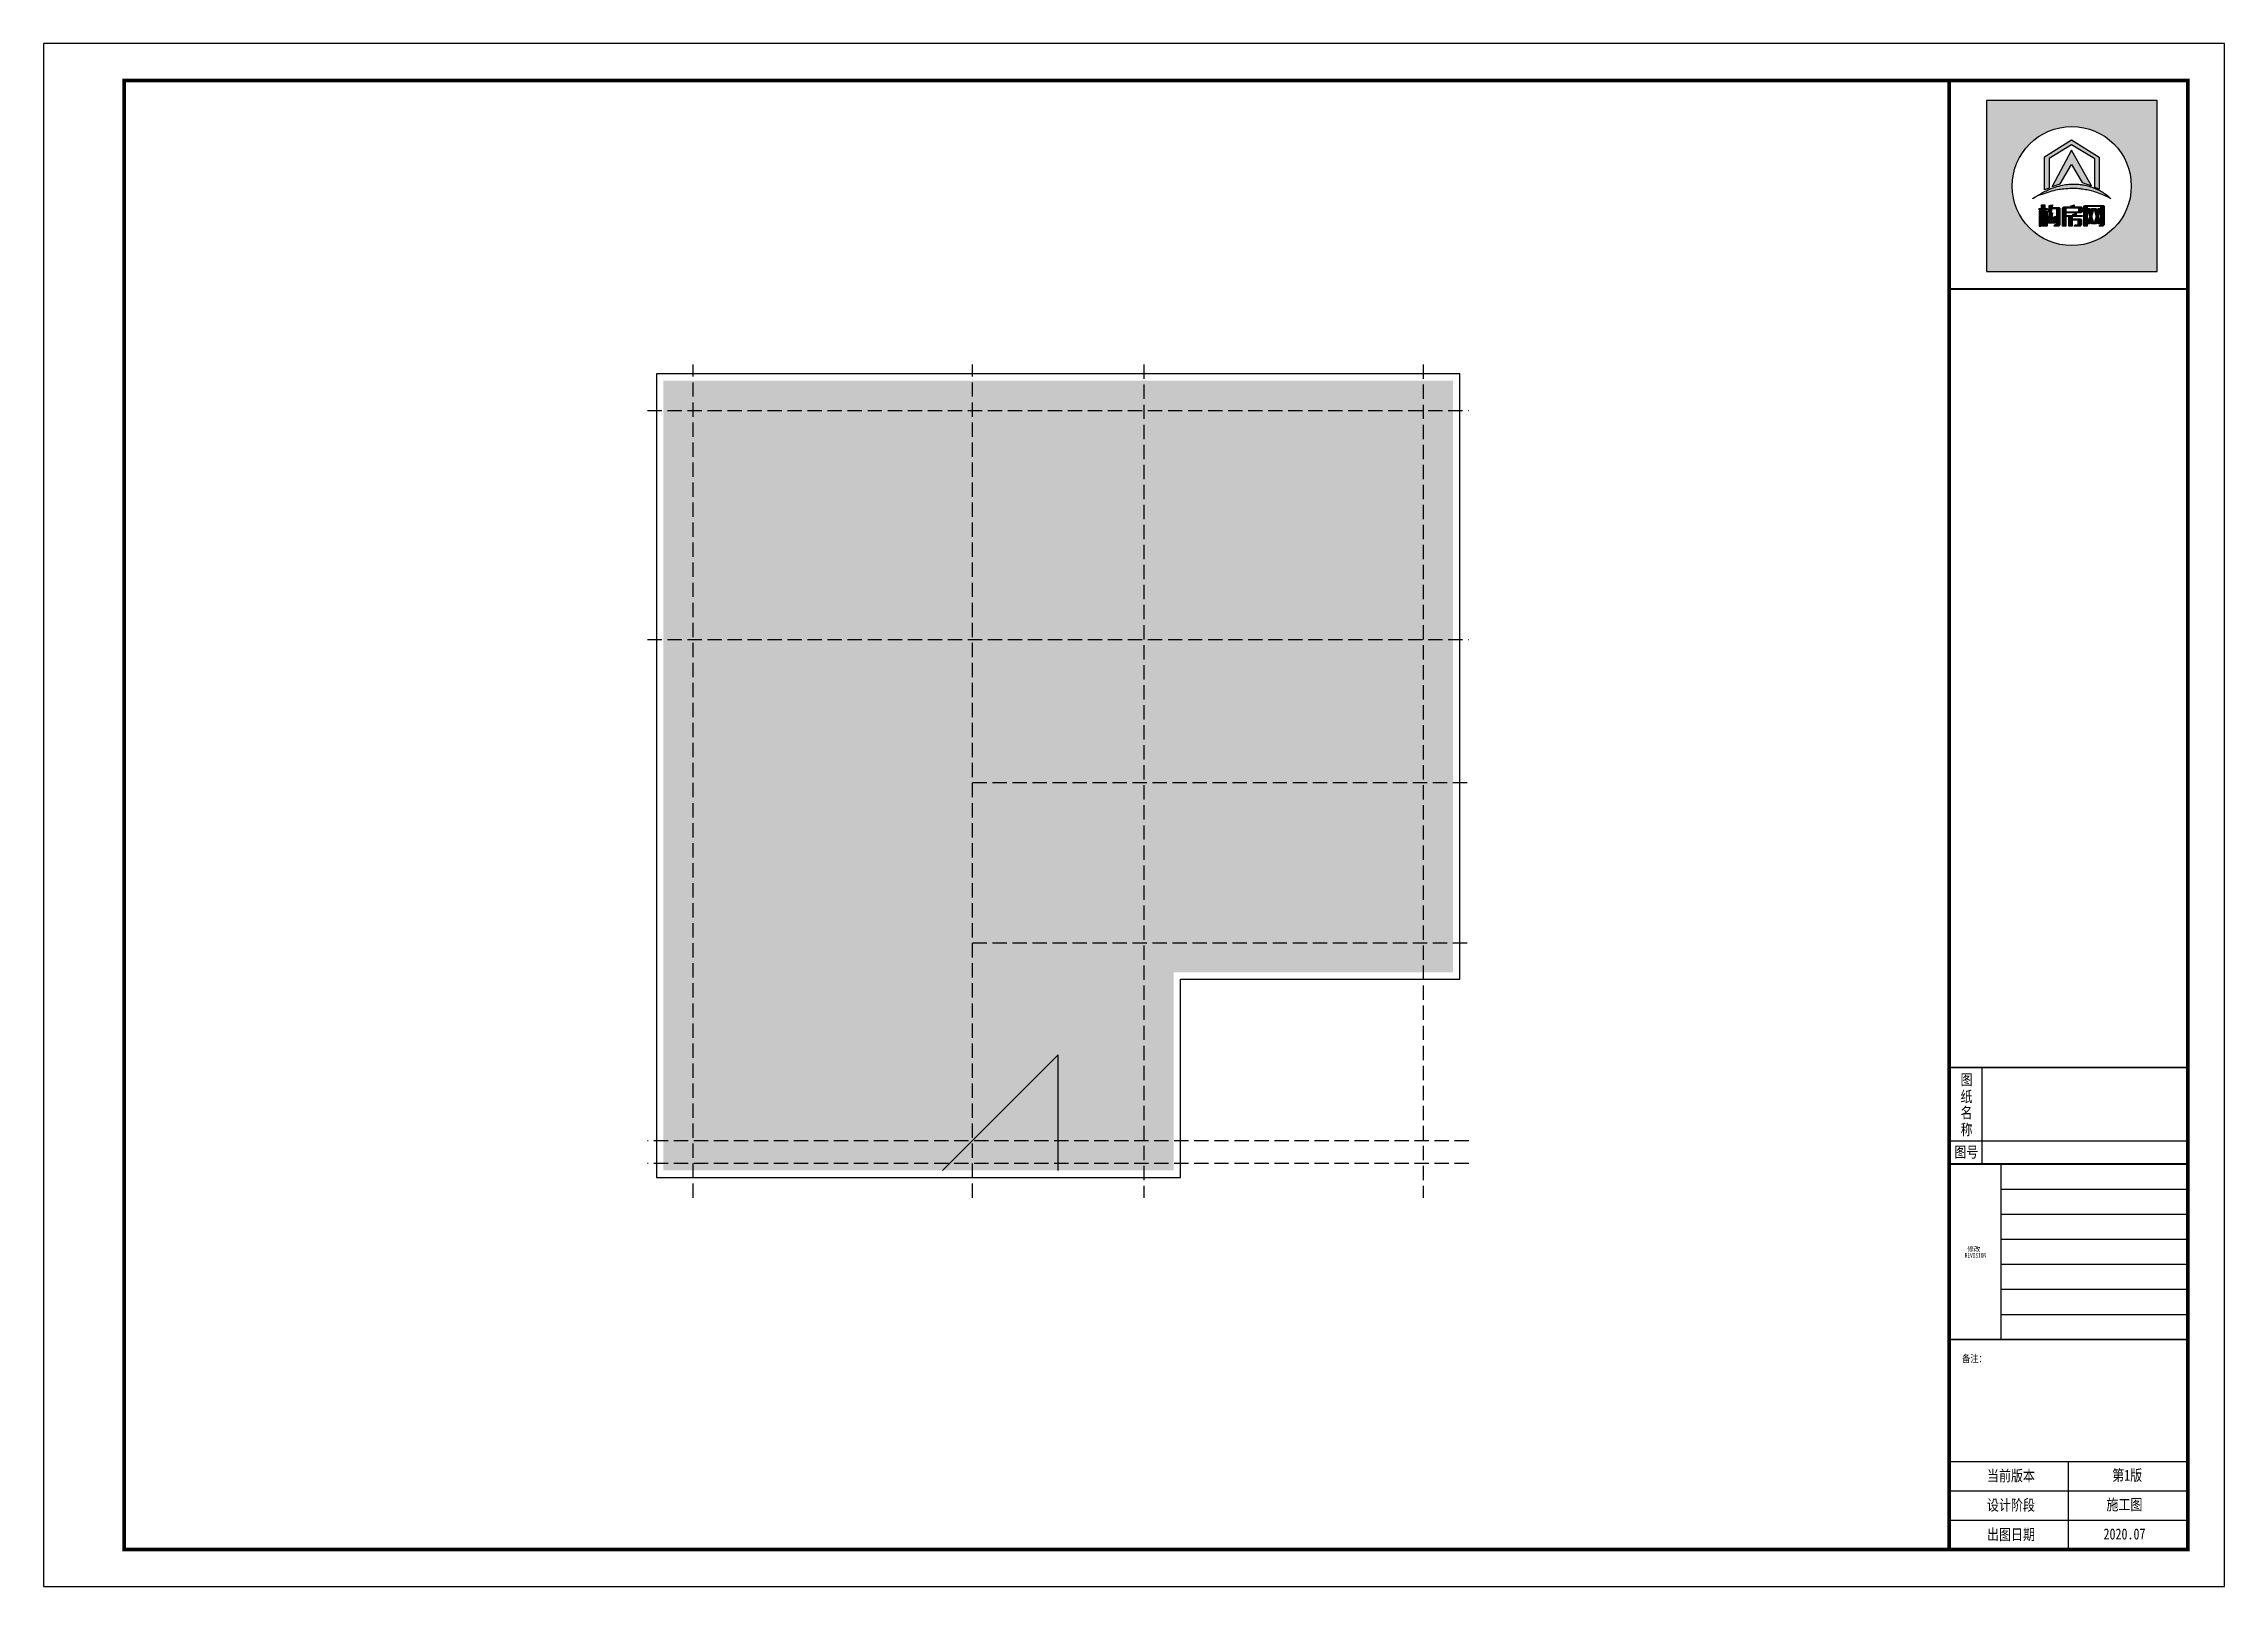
# Model space of a CAD drawing. Header units: millimetres. Extents: x -807114 to 146922, y -468455 to -61603.
# Drawn here: x -263762 to -225640, y -238672 to -211718 of the extents above; entities that cross this region are included whole.
import ezdxf
from ezdxf.enums import TextEntityAlignment as Align

# ---------------------------------------------------------------- set-up
doc = ezdxf.new("R2010")
doc.units = ezdxf.units.MM
doc.header["$LTSCALE"] = 1000
doc.linetypes.add('DASH', pattern=[0.35, 0.25, -0.1])
for name, color, linetype in [('PUB_TEXT', 3, 'Continuous'), ('PUB_TITLE', 4, 'Continuous'), ('建-屋顶', 4, 'Continuous'), ('建-轴', 1, 'Continuous')]:
    doc.layers.add(name, color=color, linetype=linetype)
doc.styles.add('ZDBOX', font='simsun.ttc', dxfattribs={"width": 0.7})
doc.styles.add('宋体', font='simsun.ttc', dxfattribs={"width": 0.8})

msp = doc.modelspace()

# ---------------------------------------------------------------- texts
at = {"style": 'ZDBOX', "width": 0.8}
for s, height, p in [('图', 192.5, (-230147.6, -229821.9)), ('纸', 192.5, (-230147.6, -230112.3)), ('称', 192.5, (-230147.6, -230688.1)), ('名', 192.5, (-230147.6, -230392.9)), ('图号', 192.53, (-230151.5, -231085.2)), ('备注：', 128.35, (-230010.4, -234688.8))]:
    msp.add_text(s, height=height, dxfattribs=at).set_placement(p, align=Align.MIDDLE)
for s, p in [('当前版本', (-229791.1, -236835)), ('第1版', (-227602.6, -236826.2)), ('设计阶段', (-229791.1, -237348.4)), ('施工图', (-227703.2, -237339.6)), ('出图日期', (-229791.1, -237861.8)), ('2020.07', (-227753.4, -237853))]:
    msp.add_text(s, height=192.53, dxfattribs=at).set_placement(p)
at = {"layer": 'PUB_TEXT', "color": 8, "style": '宋体', "width": 0.7}
msp.add_text('REVISION', height=81.59, dxfattribs=at).set_placement((-230179.1, -232953.6), align=Align.BOTTOM_LEFT)
at = {"layer": 'PUB_TEXT', "color": 8, "style": '宋体'}
msp.add_text('修改', height=81.59, dxfattribs=at).set_placement((-230134.6, -232819.7))

# ---------------------------------------------------------------- blocks, each defined once
blk = doc.blocks.new('sadasfafa')
h = blk.add_hatch(color=252)
h.dxf.hatch_style = 1
h.paths.add_polyline_path([(1853311, -2488040), (1853311, -2490368), (1855639, -2490368), (1855639, -2488040)])
h.paths.add_polyline_path([(1855286, -2489204, 1), (1853664, -2489204, 1)], flags=16)
edge = h.paths.add_edge_path(flags=0)
edge.add_spline(control_points=[(1853945, -2489376), (1853935, -2489385), (1854022, -2489327), (1854064, -2489324), (1854178, -2489280), (1854273, -2489257), (1854375, -2489242), (1854470, -2489236), (1854555, -2489239), (1854630, -2489250), (1854700, -2489259), (1854781, -2489280), (1854854, -2489303), (1854917, -2489335), (1854967, -2489354), (1854993, -2489368), (1855014, -2489382), (1854982, -2489354), (1854965, -2489332), (1854910, -2489297), (1854854, -2489260), (1854784, -2489234), (1854713, -2489206), (1854640, -2489189), (1854569, -2489179), (1854497, -2489176), (1854414, -2489178), (1854321, -2489198), (1854229, -2489222), (1854147, -2489257), (1854080, -2489292), (1854021, -2489325), (1853977, -2489352), (1853953, -2489369), (1853945, -2489376)], knot_values=[0, 0, 0, 0, 114.670179, 423.637006, 763.89867, 1083.683754, 1343.405239, 1688.07646, 1952.326814, 2113.699055, 2375.693807, 2595.188681, 2872.839541, 3068.155951, 3238.592156, 3348.056762, 3361.095167, 3431.805845, 3527.265261, 3733.200323, 3952.805082, 4160.23278, 4398.128766, 4650.488133, 4837.16968, 5050.428326, 5308.684497, 5588.159898, 5913.430939, 6163.12325, 6398.139207, 6601.625078, 6772.549769, 6871.149972, 6871.149972, 6871.149972, 6871.149972], degree=3, periodic=1)
h.paths.add_polyline_path([(1854530, -2489580), (1854534, -2489580), (1854534, -2489603), (1854618, -2489603), (1854618, -2489621), (1854481, -2489621), (1854481, -2489650), (1854589, -2489650), (1854599, -2489656), (1854606, -2489666), (1854606, -2489733), (1854600, -2489742), (1854590, -2489750), (1854506, -2489750), (1854514, -2489740), (1854518, -2489731), (1854552, -2489731), (1854558, -2489728), (1854560, -2489721), (1854560, -2489675), (1854558, -2489670), (1854553, -2489667), (1854481, -2489667), (1854481, -2489750), (1854436, -2489750), (1854436, -2489626), (1854433, -2489621), (1854406, -2489621), (1854406, -2489603), (1854488, -2489603), (1854488, -2489590)], flags=0)
h.paths.add_polyline_path([(1854486, -2489468), (1854506, -2489461), (1854506, -2489485), (1854510, -2489489), (1854601, -2489489), (1854609, -2489494), (1854615, -2489502), (1854615, -2489556), (1854607, -2489564), (1854599, -2489569), (1854401, -2489569), (1854394, -2489573), (1854394, -2489750), (1854349, -2489750), (1854349, -2489504), (1854355, -2489495), (1854367, -2489489), (1854462, -2489489), (1854462, -2489474)], flags=0)
h.paths.add_polyline_path([(1854394, -2489554), (1854394, -2489512), (1854404, -2489506), (1854562, -2489506), (1854570, -2489513), (1854570, -2489554)], flags=0)
h.paths.add_polyline_path([(1854214, -2489569), (1854203, -2489632), (1854193, -2489683), (1854194, -2489689), (1854218, -2489689), (1854220, -2489683), (1854214, -2489633), (1854254, -2489614), (1854263, -2489686), (1854263, -2489700), (1854255, -2489709), (1854159, -2489709), (1854150, -2489702), (1854148, -2489692), (1854173, -2489569)], flags=0)
h.paths.add_polyline_path([(1854187, -2489466), (1854213, -2489458), (1854207, -2489496), (1854296, -2489496), (1854305, -2489498), (1854312, -2489505), (1854314, -2489513), (1854314, -2489733), (1854310, -2489741), (1854301, -2489750), (1854231, -2489750), (1854238, -2489741), (1854243, -2489730), (1854261, -2489730), (1854268, -2489727), (1854270, -2489720), (1854270, -2489531), (1854270, -2489526), (1854267, -2489521), (1854260, -2489516), (1854202, -2489516), (1854201, -2489534), (1854196, -2489558), (1854150, -2489558), (1854159, -2489535), (1854165, -2489504), (1854167, -2489471)], flags=0)
h.paths.add_polyline_path([(1854140, -2489544), (1854140, -2489750), (1854114, -2489750), (1854114, -2489544)], flags=0)
h.paths.add_polyline_path([(1854056, -2489544), (1854053, -2489750), (1854031, -2489750), (1854031, -2489544)], flags=0)
h.paths.add_polyline_path([(1854107, -2489459), (1854107, -2489508), (1854139, -2489508), (1854139, -2489527), (1854107, -2489527), (1854107, -2489750), (1854062, -2489750), (1854062, -2489527), (1854029, -2489527), (1854029, -2489508), (1854062, -2489508), (1854062, -2489459)], flags=0)
h.paths.add_polyline_path([(1854209, -2489211), (1854471, -2488714), (1854743, -2489200), (1854618, -2489155), (1854470, -2488913), (1854318, -2489172)], flags=0)
h.paths.add_polyline_path([(1854102, -2488808), (1854470, -2488575), (1854848, -2488810), (1854848, -2489247), (1854790, -2489223), (1854790, -2488832), (1854471, -2488643), (1854168, -2488829), (1854168, -2489231), (1854102, -2489257)], flags=0)
h.paths.add_polyline_path([(1854685, -2489750), (1854641, -2489750), (1854641, -2489488), (1854641, -2489484), (1854646, -2489475), (1854656, -2489467), (1854898, -2489467), (1854907, -2489471), (1854916, -2489478), (1854916, -2489731), (1854908, -2489743), (1854902, -2489750), (1854847, -2489750), (1854858, -2489732), (1854866, -2489731), (1854869, -2489724), (1854869, -2489718), (1854867, -2489718), (1854836, -2489718), (1854826, -2489684), (1854814, -2489718), (1854746, -2489718), (1854736, -2489684), (1854722, -2489718), (1854689, -2489718), (1854689, -2489709), (1854691, -2489709), (1854720, -2489621), (1854685, -2489512)], flags=0)
h.paths.add_polyline_path([(1854779, -2489518), (1854809, -2489621), (1854781, -2489709), (1854777, -2489709), (1854750, -2489621), (1854775, -2489518)], flags=0)
h = blk.add_hatch(color=7)
h.dxf.hatch_style = 1
h.paths.add_polyline_path([(1854102, -2489257), (1854168, -2489231), (1854168, -2488829), (1854471, -2488643), (1854790, -2488832), (1854790, -2489223), (1854848, -2489247), (1854848, -2488810), (1854470, -2488575), (1854102, -2488808)])
h = blk.add_hatch(color=7)
h.dxf.hatch_style = 1
h.paths.add_polyline_path([(1854318, -2489172), (1854470, -2488913), (1854618, -2489155), (1854743, -2489200), (1854471, -2488714), (1854209, -2489211)])
h = blk.add_hatch(color=7)
h.dxf.hatch_style = 1
edge = h.paths.add_edge_path()
edge.add_spline(control_points=[(1853945, -2489376), (1853953, -2489369), (1853977, -2489352), (1854021, -2489325), (1854080, -2489292), (1854147, -2489257), (1854229, -2489222), (1854321, -2489198), (1854414, -2489178), (1854497, -2489176), (1854569, -2489179), (1854640, -2489189), (1854713, -2489206), (1854784, -2489234), (1854854, -2489260), (1854910, -2489297), (1854965, -2489332), (1854982, -2489354), (1855014, -2489382), (1854993, -2489368), (1854967, -2489354), (1854917, -2489335), (1854854, -2489303), (1854781, -2489280), (1854700, -2489259), (1854630, -2489250), (1854555, -2489239), (1854470, -2489236), (1854375, -2489242), (1854273, -2489257), (1854178, -2489280), (1854064, -2489324), (1854022, -2489327), (1853935, -2489385), (1853945, -2489376)], knot_values=[0, 0, 0, 0, 98.600203, 269.524894, 473.010766, 708.026723, 957.719033, 1282.990074, 1562.465475, 1820.721647, 2033.980292, 2220.661839, 2473.021206, 2710.917192, 2918.34489, 3137.949649, 3343.884711, 3439.344127, 3510.054805, 3523.09321, 3632.557816, 3802.994021, 3998.310431, 4275.961291, 4495.456165, 4757.450917, 4918.823158, 5183.073513, 5527.744733, 5787.466218, 6107.251302, 6447.512966, 6756.479793, 6871.149972, 6871.149972, 6871.149972, 6871.149972], degree=3, periodic=1)
h = blk.add_hatch(color=7)
h.dxf.hatch_style = 1
h.paths.add_polyline_path([(1854062, -2489459), (1854062, -2489508), (1854029, -2489508), (1854029, -2489527), (1854062, -2489527), (1854062, -2489750), (1854107, -2489750), (1854107, -2489527), (1854139, -2489527), (1854139, -2489508), (1854107, -2489508), (1854107, -2489459)])
h = blk.add_hatch(color=7)
h.dxf.hatch_style = 1
h.paths.add_polyline_path([(1854031, -2489544), (1854031, -2489750), (1854053, -2489750), (1854056, -2489544)])
h = blk.add_hatch(color=7)
h.dxf.hatch_style = 1
h.paths.add_polyline_path([(1854114, -2489544), (1854114, -2489750), (1854140, -2489750), (1854140, -2489544)])
h = blk.add_hatch(color=7)
h.dxf.hatch_style = 1
h.paths.add_polyline_path([(1854167, -2489471), (1854165, -2489504), (1854159, -2489535), (1854150, -2489558), (1854196, -2489558), (1854201, -2489534), (1854202, -2489516), (1854260, -2489516), (1854267, -2489521), (1854270, -2489526), (1854270, -2489531), (1854270, -2489720), (1854268, -2489727), (1854261, -2489730), (1854243, -2489730), (1854238, -2489741), (1854231, -2489750), (1854301, -2489750), (1854310, -2489741), (1854314, -2489733), (1854314, -2489513), (1854312, -2489505), (1854305, -2489498), (1854296, -2489496), (1854207, -2489496), (1854213, -2489458), (1854187, -2489466)])
h = blk.add_hatch(color=7)
h.dxf.hatch_style = 1
h.paths.add_polyline_path([(1854462, -2489474), (1854462, -2489489), (1854367, -2489489), (1854355, -2489495), (1854349, -2489504), (1854349, -2489750), (1854394, -2489750), (1854394, -2489573), (1854401, -2489569), (1854599, -2489569), (1854607, -2489564), (1854615, -2489556), (1854615, -2489502), (1854609, -2489494), (1854601, -2489489), (1854510, -2489489), (1854506, -2489485), (1854506, -2489461), (1854486, -2489468)])
h.paths.add_polyline_path([(1854394, -2489554), (1854394, -2489512), (1854404, -2489506), (1854562, -2489506), (1854570, -2489513), (1854570, -2489554)], flags=16)
h = blk.add_hatch(color=7)
h.dxf.hatch_style = 1
h.paths.add_polyline_path([(1854685, -2489512), (1854685, -2489493), (1854693, -2489483), (1854862, -2489483), (1854869, -2489491), (1854869, -2489724), (1854866, -2489731), (1854858, -2489732), (1854847, -2489750), (1854902, -2489750), (1854908, -2489743), (1854916, -2489731), (1854916, -2489478), (1854907, -2489471), (1854898, -2489467), (1854656, -2489467), (1854646, -2489475), (1854641, -2489484), (1854641, -2489488), (1854641, -2489750), (1854685, -2489750)])
h = blk.add_hatch(color=7)
h.dxf.hatch_style = 1
h.paths.add_polyline_path([(1854866, -2489709), (1854840, -2489621), (1854866, -2489512), (1854836, -2489512), (1854824, -2489558), (1854808, -2489512), (1854745, -2489512), (1854734, -2489557), (1854719, -2489512), (1854689, -2489512), (1854720, -2489621), (1854691, -2489709), (1854689, -2489709), (1854689, -2489710), (1854689, -2489718), (1854722, -2489718), (1854736, -2489684), (1854746, -2489718), (1854814, -2489718), (1854826, -2489684), (1854836, -2489718), (1854867, -2489718), (1854867, -2489709)])
h.paths.add_polyline_path([(1854779, -2489518), (1854809, -2489621), (1854781, -2489709), (1854777, -2489709), (1854750, -2489621), (1854775, -2489518)], flags=16)
h = blk.add_hatch(color=7)
h.dxf.hatch_style = 1
h.paths.add_polyline_path([(1854173, -2489569), (1854148, -2489692), (1854150, -2489702), (1854159, -2489709), (1854255, -2489709), (1854263, -2489700), (1854263, -2489686), (1854254, -2489614), (1854214, -2489633), (1854220, -2489683), (1854218, -2489689), (1854194, -2489689), (1854193, -2489683), (1854203, -2489632), (1854214, -2489569)])
h = blk.add_hatch(color=7)
h.dxf.hatch_style = 1
h.paths.add_polyline_path([(1854488, -2489590), (1854488, -2489603), (1854406, -2489603), (1854406, -2489621), (1854433, -2489621), (1854436, -2489626), (1854436, -2489750), (1854481, -2489750), (1854481, -2489667), (1854553, -2489667), (1854558, -2489670), (1854560, -2489675), (1854560, -2489721), (1854558, -2489728), (1854552, -2489731), (1854518, -2489731), (1854514, -2489740), (1854506, -2489750), (1854590, -2489750), (1854600, -2489742), (1854606, -2489733), (1854606, -2489666), (1854599, -2489656), (1854589, -2489650), (1854481, -2489650), (1854481, -2489621), (1854618, -2489621), (1854618, -2489603), (1854534, -2489603), (1854534, -2489580), (1854530, -2489580)])
for points in [[(1855639, -2488040), (1853311, -2488040), (1853311, -2490368), (1855639, -2490368)], [(1854102, -2489257), (1854102, -2488808), (1854470, -2488575), (1854848, -2488810), (1854848, -2489247), (1854790, -2489223), (1854790, -2488832), (1854471, -2488643), (1854168, -2488829), (1854168, -2489231)], [(1854209, -2489211), (1854318, -2489172), (1854470, -2488913), (1854618, -2489155), (1854743, -2489200), (1854471, -2488714)], [(1854062, -2489459), (1854107, -2489459), (1854107, -2489508), (1854139, -2489508), (1854139, -2489527), (1854107, -2489527), (1854107, -2489750), (1854062, -2489750), (1854062, -2489527), (1854029, -2489527), (1854029, -2489508), (1854062, -2489508)], [(1854056, -2489544), (1854031, -2489544), (1854031, -2489750), (1854053, -2489750)], [(1854114, -2489544), (1854140, -2489544), (1854140, -2489750), (1854114, -2489750)], [(1854462, -2489474), (1854486, -2489468), (1854506, -2489461), (1854506, -2489485), (1854510, -2489489), (1854601, -2489489), (1854609, -2489494), (1854615, -2489502), (1854615, -2489556), (1854607, -2489564), (1854599, -2489569), (1854401, -2489569), (1854394, -2489573), (1854394, -2489750), (1854349, -2489750), (1854349, -2489504), (1854355, -2489495), (1854367, -2489489), (1854462, -2489489)], [(1854394, -2489554), (1854570, -2489554), (1854570, -2489513), (1854562, -2489506), (1854404, -2489506), (1854394, -2489512)], [(1854641, -2489750), (1854641, -2489488), (1854641, -2489484), (1854646, -2489475), (1854656, -2489467), (1854898, -2489467), (1854907, -2489471), (1854916, -2489478), (1854916, -2489731), (1854908, -2489743), (1854902, -2489750), (1854847, -2489750), (1854858, -2489732), (1854866, -2489731), (1854869, -2489724), (1854869, -2489491), (1854862, -2489483), (1854693, -2489483), (1854685, -2489493), (1854685, -2489750)], [(1854775, -2489518), (1854779, -2489518), (1854809, -2489621), (1854781, -2489709), (1854777, -2489709), (1854750, -2489621)], [(1854488, -2489590), (1854530, -2489580), (1854534, -2489580), (1854534, -2489603), (1854618, -2489603), (1854618, -2489621), (1854481, -2489621), (1854481, -2489650), (1854589, -2489650), (1854599, -2489656), (1854606, -2489666), (1854606, -2489733), (1854600, -2489742), (1854590, -2489750), (1854506, -2489750), (1854514, -2489740), (1854518, -2489731), (1854552, -2489731), (1854558, -2489728), (1854560, -2489721), (1854560, -2489675), (1854558, -2489670), (1854553, -2489667), (1854481, -2489667), (1854481, -2489750), (1854436, -2489750), (1854436, -2489626), (1854433, -2489621), (1854406, -2489621), (1854406, -2489603), (1854488, -2489603)]]:
    blk.add_lwpolyline(points, close=True)
for points in [[(1854167, -2489471), (1854187, -2489466), (1854213, -2489458), (1854207, -2489496), (1854296, -2489496), (1854305, -2489498), (1854312, -2489505), (1854314, -2489513), (1854314, -2489733), (1854310, -2489741), (1854301, -2489750), (1854231, -2489750), (1854238, -2489741), (1854243, -2489730), (1854261, -2489730), (1854268, -2489727), (1854270, -2489720), (1854270, -2489531), (1854270, -2489526), (1854267, -2489521), (1854260, -2489516), (1854202, -2489516), (1854201, -2489534), (1854196, -2489558), (1854150, -2489558), (1854150, -2489558), (1854159, -2489535), (1854165, -2489504), (1854167, -2489471)], [(1854866, -2489709), (1854866, -2489709), (1854867, -2489709), (1854867, -2489718), (1854836, -2489718), (1854826, -2489684), (1854814, -2489718), (1854746, -2489718), (1854736, -2489684), (1854722, -2489718), (1854689, -2489718), (1854689, -2489710), (1854689, -2489709), (1854691, -2489709), (1854720, -2489621), (1854689, -2489512)], [(1854173, -2489569), (1854214, -2489569), (1854203, -2489632), (1854193, -2489683), (1854194, -2489689), (1854218, -2489689), (1854220, -2489683), (1854214, -2489633), (1854254, -2489614), (1854263, -2489686), (1854263, -2489700), (1854255, -2489709), (1854159, -2489709), (1854150, -2489702), (1854148, -2489692), (1854173, -2489569)]]:
    blk.add_lwpolyline(points)
at = {"color": 7}
blk.add_lwpolyline([(1854689, -2489512), (1854719, -2489512), (1854734, -2489557), (1854745, -2489512), (1854808, -2489512), (1854824, -2489558), (1854836, -2489512), (1854866, -2489512), (1854840, -2489621), (1854866, -2489709)], dxfattribs=at)
blk.add_circle((1854475, -2489204), 811)
at = {"start_tangent": (-0.74079, -0.671736), "end_tangent": (-0.74079, -0.671736)}
blk.add_spline([(1853945, -2489376), (1853977, -2489357), (1854071, -2489318), (1854178, -2489282), (1854280, -2489257), (1854365, -2489245), (1854479, -2489238), (1854566, -2489241), (1854619, -2489248), (1854704, -2489261), (1854775, -2489279), (1854861, -2489308), (1854920, -2489335), (1854972, -2489357), (1855003, -2489375), (1855007, -2489377), (1854990, -2489361), (1854968, -2489339), (1854913, -2489299), (1854851, -2489261), (1854787, -2489235), (1854714, -2489208), (1854633, -2489189), (1854572, -2489180), (1854501, -2489177), (1854416, -2489181), (1854326, -2489198), (1854222, -2489227), (1854146, -2489259), (1854077, -2489294), (1854019, -2489327), (1853971, -2489357), (1853945, -2489376)], degree=3, dxfattribs=at)

# ---------------------------------------------------------------- hatches: boundary and pattern name
h = msp.add_hatch()
h.set_pattern_fill('弯瓦屋面', color=20, scale=120, angle=180)
h.set_pattern_definition([(180, (0, 0), (-240, -240), [48, -192]), (225, (-96, -24), (-5e-14, -240), [67.88225, -271.529]), (270, (-144, -72), (240, -240), [240]), (315, (-192, -24), (240, -5e-14), [67.88225, -271.529]), (206.56505, (-48, 0), (-240, -2e-07), [53.664, -482.99231]), (153.43495, (-192, -24), (-240, 2e-07), [53.664, -482.99231])])
h.paths.add_polyline_path([(-239126.6, -217605.8), (-252926.6, -217605.8), (-248466.6, -222065.8), (-247756.6, -222775.8), (-244296.6, -222775.8), (-243586.6, -222065.8)])
h = msp.add_hatch()
h.set_pattern_fill('弯瓦屋面', color=20, scale=120, angle=270)
h.set_pattern_definition([(270, (0, 0), (240, -240), [48, -192]), (315, (24, -96), (240, -5e-14), [67.88225, -271.529]), (360, (72, -144), (240, 240), [240]), (45, (24, -192), (5e-14, 240), [67.88225, -271.529]), (296.56505, (0, -48), (2e-07, -240), [53.664, -482.99231]), (243.43495, (24, -192), (-2e-07, -240), [53.664, -482.99231])])
h.paths.add_polyline_path([(-252926.6, -217605.8), (-252926.6, -231405.8), (-248466.6, -226945.8), (-248466.6, -223485.8), (-247756.6, -222775.8), (-248466.6, -222065.8)])
h.paths.add_polyline_path([(-246026.6, -231405.8), (-246026.6, -229385.8), (-248046.6, -231405.8)])
h = msp.add_hatch()
h.set_pattern_fill('弯瓦屋面', color=20, scale=120, angle=90)
h.set_pattern_definition([(90, (0, 0), (-240, 240), [48, -192]), (135, (-24, 96), (-240, 3e-14), [67.88225, -271.529]), (180, (-72, 144), (-240, -240), [240]), (225, (-24, 192), (-5e-14, -240), [67.88225, -271.529]), (116.56505, (0, 48), (-2e-07, 240), [53.664, -482.99231]), (63.43495, (-24, 192), (2e-07, 240), [53.664, -482.99231])])
h.paths.add_polyline_path([(-239126.6, -217605.8), (-243586.6, -222065.8), (-244296.6, -222775.8), (-243586.6, -223485.8), (-239126.6, -227945.8)])
h.paths.add_polyline_path([(-244006.6, -227945.8), (-248466.6, -223485.8), (-248466.6, -226945.8), (-246026.6, -229385.8), (-244006.6, -231405.8)])
h.paths.add_polyline_path([(-244006.6, -231405.8), (-246026.6, -229385.8), (-246026.6, -231405.8)])
h = msp.add_hatch()
h.set_pattern_fill('弯瓦屋面', color=20, scale=120)
h.set_pattern_definition([(0, (0, 0), (240, 240), [48, -192]), (45, (96, 24), (3e-14, 240), [67.88225, -271.529]), (90, (144, 72), (-240, 240), [240]), (135, (192, 24), (-240, 3e-14), [67.88225, -271.529]), (26.56505, (48, 0), (240, 2e-07), [53.664, -482.99231]), (333.43495, (192, 24), (240, -2e-07), [53.664, -482.99231])])
h.paths.add_polyline_path([(-248046.6, -231405.8), (-246026.6, -229385.8), (-248466.6, -226945.8), (-252926.6, -231405.8)])
h.paths.add_polyline_path([(-239126.6, -227945.8), (-243586.6, -223485.8), (-244296.6, -222775.8), (-247756.6, -222775.8), (-248466.6, -223485.8), (-244006.6, -227945.8)])

# ---------------------------------------------------------------- linework, layer by layer
for p, q in [((-229876.1, -231291.8), (-229876.1, -229607.2)), ((-230453.7, -230890.7), (-226282.2, -230890.7))]:
    msp.add_line(p, q)
at = {"const_width": 32.1}
for points in [[(-230453.7, -216005.4), (-226282.2, -216005.4)], [(-230453.7, -229607.2), (-226282.2, -229607.2)], [(-230453.7, -231291.8), (-226282.2, -231291.8)], [(-230453.7, -234358.2), (-226282.2, -234358.2)]]:
    msp.add_lwpolyline(points, dxfattribs=at)
msp.add_lwpolyline([(-253046.6, -231525.8), (-243886.6, -231525.8), (-243886.6, -228065.8), (-239006.6, -228065.8), (-239006.6, -217485.8), (-253046.6, -217485.8)], close=True)
at = {"layer": 'PUB_TITLE'}
for p, q in [((-230453.7, -236490.2), (-226282.2, -236490.2)), ((-228368, -238030.5), (-228368, -236490.2)), ((-230453.7, -237003.6), (-226282.2, -237003.6)), ((-230453.7, -237517), (-226282.2, -237517))]:
    msp.add_line(p, q, dxfattribs=at)
for points in [[(-263761.8, -238672.2), (-225640.4, -238672.2), (-225640.4, -211717.7), (-263761.8, -211717.7)], [(-262355.4, -238030.5), (-226282.2, -238030.5), (-226282.2, -212359.5), (-262355.4, -212359.5)]]:
    msp.add_lwpolyline(points, close=True, dxfattribs=at)
at = {"layer": 'PUB_TITLE', "const_width": 64.2}
msp.add_lwpolyline([(-262355.4, -238030.5), (-226282.2, -238030.5), (-226282.2, -212359.5), (-262355.4, -212359.5)], close=True, dxfattribs=at)
msp.add_lwpolyline([(-230453.7, -238030.5), (-230453.7, -212359.5)], dxfattribs=at)
at = {"layer": 'PUB_TITLE'}
msp.add_lwpolyline([(-230453.7, -234358.2), (-226282.2, -234358.2)], dxfattribs=at)
for points in [[(-229546.1, -231291.8), (-229546.1, -231291.8), (-229546.1, -234339), (-229546.1, -234339)], [(-229546.1, -231729.9), (-229546.1, -231729.9), (-227115.1, -231729.9), (-226282.2, -231729.9)], [(-229546.1, -232167.9), (-229546.1, -232167.9), (-227115.1, -232167.9), (-226282.2, -232167.9)], [(-229546.1, -232606), (-229546.1, -232606), (-227115.1, -232606), (-226282.2, -232606)], [(-229546.1, -233044), (-229546.1, -233044), (-227115.1, -233044), (-226282.2, -233044)], [(-229546.1, -233482.1), (-229546.1, -233482.1), (-227115.1, -233482.1), (-226282.2, -233482.1)], [(-229546.1, -233920.2), (-229546.1, -233920.2), (-227115.1, -233920.2), (-226282.2, -233920.2)]]:
    msp.add_open_spline(points, degree=3, dxfattribs=at)
at = {"layer": '建-屋顶'}
for p, q in [((-246026.6, -229385.8), (-248046.6, -231405.8)), ((-246026.6, -231405.8), (-246026.6, -229385.8))]:
    msp.add_line(p, q, dxfattribs=at)
at = {"layer": '建-轴', "linetype": 'DASH'}
for p, q in [((-252406.6, -231885.8), (-252406.6, -217325.8)), ((-247526.6, -231885.8), (-247526.6, -217325.8)), ((-244526.6, -217325.8), (-244526.6, -231885.8)), ((-239646.6, -217325.8), (-239646.6, -231885.8)), ((-253206.6, -218125.8), (-238846.6, -218125.8)), ((-253206.6, -222125.8), (-238846.6, -222125.8)), ((-247526.6, -224625.8), (-238846.6, -224625.8)), ((-247526.6, -227425.8), (-238846.6, -227425.8)), ((-238846.6, -230885.8), (-253206.6, -230885.8)), ((-238846.6, -231285.8), (-253206.6, -231285.8))]:
    msp.add_line(p, q, dxfattribs=at)

# ---------------------------------------------------------------- block references
at = {"xscale": 1.28304, "yscale": 1.28304, "zscale": 1.28304}
msp.add_blockref('sadasfafa', (-2607673.8, 2979542.6), dxfattribs=at)

msp.set_redraw_order([(e.dxf.handle, doc.entitydb.next_handle()) for e in msp.query("TEXT MTEXT ATTDEF DIMENSION ARC_DIMENSION")])  # texts and dimensions are drawn at this point

doc.saveas('drawing.dxf')
